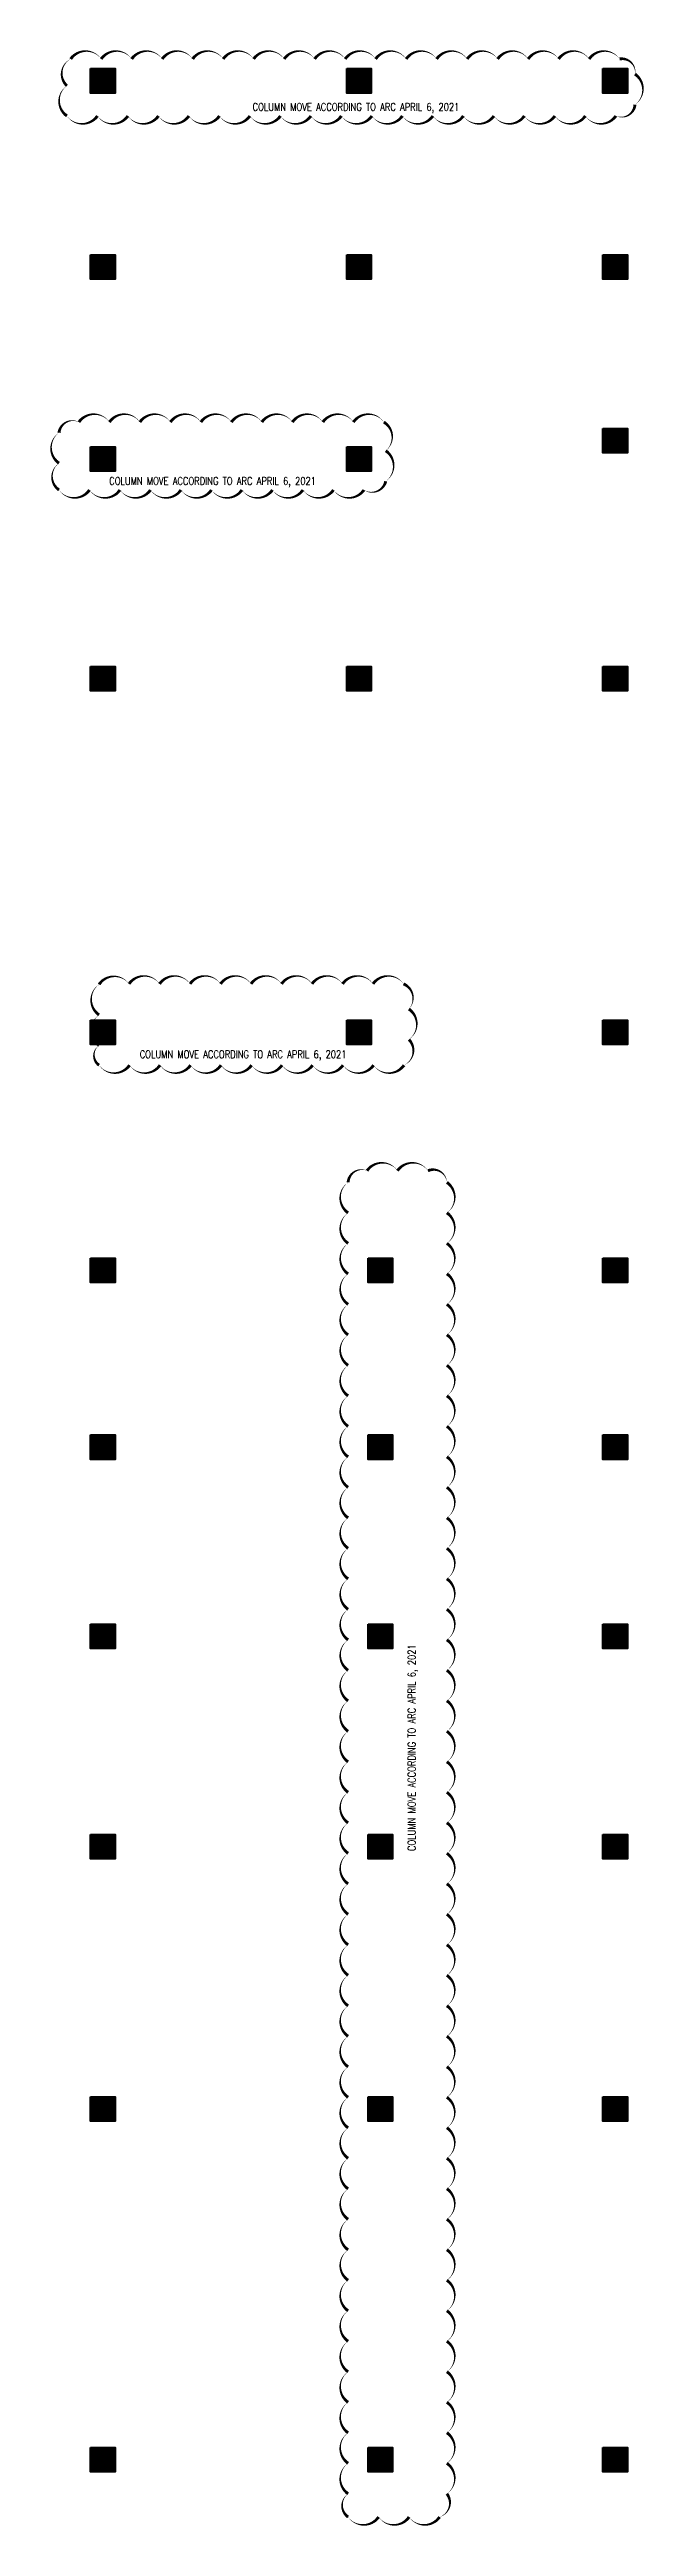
# Model space of a CAD drawing. Header units: millimetres. Extents: x -1592 to 219487, y -1099 to 92369.
# Drawn here: x 7452 to 26960, y 3210 to 84427 of the extents above; entities that cross this region are included whole.
import ezdxf

# ---------------------------------------------------------------- set-up
doc = ezdxf.new("R2010")
doc.units = ezdxf.units.MM
doc.layers.add('NDC_S-COLUMN', color=4, linetype='Continuous', lineweight=40)
doc.layers.add('NDC_S_HATCH COLUMN AND WALL', color=251, linetype='Continuous', lineweight=13)
doc.layers.add('NDC_S-REVC 210406', color=240, linetype='Continuous', lineweight=50, plot=False)
doc.styles.add('Ramp wall 4(B3-B1)$0$NDC_BAR 2', font='romans.shx', dxfattribs={"width": 0.8})

msp = doc.modelspace()

# ---------------------------------------------------------------- texts
at = {"layer": 'NDC_S-REVC 210406', "style": 'Ramp wall 4(B3-B1)$0$NDC_BAR 2', "width": 0.8}
for p in [(14110, 82421), (9409, 70156), (10409, 51356)]:
    msp.add_text('COLUMN MOVE ACCORDING TO ARC APRIL 6, 2021', height=250, dxfattribs=at).set_placement(p)
msp.add_text('COLUMN MOVE ACCORDING TO ARC APRIL 6, 2021', height=250, rotation=90, dxfattribs=at).set_placement((19453, 25355))

# ---------------------------------------------------------------- blocks, each defined once
blk = doc.blocks.new('cot')
at = {"layer": 'NDC_S_HATCH COLUMN AND WALL', "ltscale": 0.005}
h = blk.add_hatch(color=256, dxfattribs=at)
h.dxf.hatch_style = 1
h.paths.add_polyline_path([(-0.5, 0.5), (0.5, 0.5), (0.5, -0.5), (-0.5, -0.5)])
at = {"layer": 'NDC_S-COLUMN', "ltscale": 0.005}
blk.add_lwpolyline([(-0.5, 0.5), (0.5, 0.5), (0.5, -0.5), (-0.5, -0.5)], close=True, dxfattribs=at)

# ---------------------------------------------------------------- linework, layer by layer
at = {"layer": 'NDC_S-REVC 210406'}
for points in [[(8022, 82250, 0, 100, 0.520567), (9022, 82250, 0, 100, 0.520567), (10022, 82250, 0, 100, 0.520567), (11022, 82250, 0, 100, 0.520567), (12022, 82250, 0, 100, 0.520567), (13022, 82250, 0, 100, 0.520567), (14022, 82250, 0, 100, 0.520567), (15022, 82250, 0, 100, 0.520567), (16022, 82250, 0, 100, 0.520567), (17022, 82250, 0, 100, 0.520567), (18022, 82250, 0, 100, 0.520567), (19022, 82250, 0, 100, 0.520567), (20022, 82250, 0, 100, 0.520567), (21022, 82250, 0, 100, 0.520567), (22022, 82250, 0, 100, 0.520567), (23022, 82250, 0, 100, 0.520567), (24022, 82250, 0, 100, 0.520567), (25022, 82250, 0, 100, 0.520567), (26022, 82250, 0, 100, 0.520567), (26650, 82622, 0, 100, 0.520567), (26650, 83622, 0, 100, 0.520567), (26145, 84117, 0, 100, 0.520567), (25145, 84117, 0, 100, 0.520567), (24145, 84117, 0, 100, 0.520567), (23145, 84117, 0, 100, 0.520567), (22145, 84117, 0, 100, 0.520567), (21145, 84117, 0, 100, 0.520567), (20145, 84117, 0, 100, 0.520567), (19145, 84117, 0, 100, 0.520567), (18145, 84117, 0, 100, 0.520567), (17145, 84117, 0, 100, 0.520567), (16145, 84117, 0, 100, 0.520567), (15145, 84117, 0, 100, 0.520567), (14145, 84117, 0, 100, 0.520567), (13145, 84117, 0, 100, 0.520567), (12145, 84117, 0, 100, 0.520567), (11145, 84117, 0, 100, 0.520567), (10145, 84117, 0, 100, 0.520567), (9145, 84117, 0, 100, 0.520567), (8145, 84117, 0, 100, 0.520567), (8022, 83239, 0, 100, 0.520567)], [(7762, 69986, 0, 100, 0.520567), (8762, 69986, 0, 100, 0.520567), (9762, 69986, 0, 100, 0.520567), (10762, 69986, 0, 100, 0.520567), (11762, 69986, 0, 100, 0.520567), (12762, 69986, 0, 100, 0.520567), (13762, 69986, 0, 100, 0.520567), (14762, 69986, 0, 100, 0.520567), (15762, 69986, 0, 100, 0.520567), (16762, 69986, 0, 100, 0.520567), (17762, 69986, 0, 100, 0.520567), (18476, 70272, 0, 100, 0.520567), (18476, 71272, 0, 100, 0.520567), (18414, 72211, 0, 100, 0.520567), (17414, 72211, 0, 100, 0.520567), (16414, 72211, 0, 100, 0.520567), (15414, 72211, 0, 100, 0.520567), (14414, 72211, 0, 100, 0.520567), (13414, 72211, 0, 100, 0.520567), (12414, 72211, 0, 100, 0.520567), (11414, 72211, 0, 100, 0.520567), (10414, 72211, 0, 100, 0.520567), (9414, 72211, 0, 100, 0.520567), (8414, 72211, 0, 100, 0.520567), (7762, 71863, 0, 100, 0.520567), (7762, 70863, 0, 100, 0.520567)], [(9076, 51125, 0, 100, 0.520567), (10076, 51125, 0, 100, 0.520567), (11076, 51125, 0, 100, 0.520567), (12076, 51125, 0, 100, 0.520567), (13076, 51125, 0, 100, 0.520567), (14076, 51125, 0, 100, 0.520567), (15076, 51125, 0, 100, 0.520567), (16076, 51125, 0, 100, 0.520567), (17076, 51125, 0, 100, 0.520567), (18076, 51125, 0, 100, 0.520567), (19076, 51125, 0, 100, 0.520567), (19235, 51966, 0, 100, 0.520567), (19235, 52966, 0, 100, 0.520567), (19059, 53790, 0, 100, 0.520567), (18059, 53790, 0, 100, 0.520567), (17059, 53790, 0, 100, 0.520567), (16059, 53790, 0, 100, 0.520567), (15059, 53790, 0, 100, 0.520567), (14059, 53790, 0, 100, 0.520567), (13059, 53790, 0, 100, 0.520567), (12059, 53790, 0, 100, 0.520567), (11059, 53790, 0, 100, 0.520567), (10059, 53790, 0, 100, 0.520567), (9076, 53773, 0, 100, 0.520567), (9076, 52773, 0, 100, 0.520567), (9076, 51773, 0, 100, 0.520567)], [(17243, 3521, 0, 100, 0.520567), (18243, 3521, 0, 100, 0.520567), (19243, 3521, 0, 100, 0.520567), (20243, 3521, 0, 100, 0.520567), (20480, 4283, 0, 100, 0.520567), (20480, 5283, 0, 100, 0.520567), (20480, 6283, 0, 100, 0.520567), (20480, 7283, 0, 100, 0.520567), (20480, 8283, 0, 100, 0.520567), (20480, 9283, 0, 100, 0.520567), (20480, 10283, 0, 100, 0.520567), (20480, 11283, 0, 100, 0.520567), (20480, 12283, 0, 100, 0.520567), (20480, 13283, 0, 100, 0.520567), (20480, 14283, 0, 100, 0.520567), (20480, 15283, 0, 100, 0.520567), (20480, 16283, 0, 100, 0.520567), (20480, 17283, 0, 100, 0.520567), (20480, 18283, 0, 100, 0.520567), (20480, 19283, 0, 100, 0.520567), (20480, 20283, 0, 100, 0.520567), (20480, 21283, 0, 100, 0.520567), (20480, 22283, 0, 100, 0.520567), (20480, 23283, 0, 100, 0.520567), (20480, 24283, 0, 100, 0.520567), (20480, 25283, 0, 100, 0.520567), (20480, 26283, 0, 100, 0.520567), (20480, 27283, 0, 100, 0.520567), (20480, 28283, 0, 100, 0.520567), (20480, 29283, 0, 100, 0.520567), (20480, 30283, 0, 100, 0.520567), (20480, 31283, 0, 100, 0.520567), (20480, 32283, 0, 100, 0.520567), (20480, 33283, 0, 100, 0.520567), (20480, 34283, 0, 100, 0.520567), (20480, 35283, 0, 100, 0.520567), (20480, 36283, 0, 100, 0.520567), (20480, 37283, 0, 100, 0.520567), (20480, 38283, 0, 100, 0.520567), (20480, 39283, 0, 100, 0.520567), (20480, 40283, 0, 100, 0.520567), (20480, 41283, 0, 100, 0.520567), (20480, 42283, 0, 100, 0.520567), (20480, 43283, 0, 100, 0.520567), (20480, 44283, 0, 100, 0.520567), (20480, 45283, 0, 100, 0.520567), (20480, 46283, 0, 100, 0.520567), (20480, 47283, 0, 100, 0.520567), (19861, 47664, 0, 100, 0.520567), (18861, 47664, 0, 100, 0.520567), (17861, 47664, 0, 100, 0.520567), (17243, 47282, 0, 100, 0.520567), (17243, 46282, 0, 100, 0.520567), (17243, 45282, 0, 100, 0.520567), (17243, 44282, 0, 100, 0.520567), (17243, 43282, 0, 100, 0.520567), (17243, 42282, 0, 100, 0.520567), (17243, 41282, 0, 100, 0.520567), (17243, 40282, 0, 100, 0.520567), (17243, 39282, 0, 100, 0.520567), (17243, 38282, 0, 100, 0.520567), (17243, 37282, 0, 100, 0.520567), (17243, 36282, 0, 100, 0.520567), (17243, 35282, 0, 100, 0.520567), (17243, 34282, 0, 100, 0.520567), (17243, 33282, 0, 100, 0.520567), (17243, 32282, 0, 100, 0.520567), (17243, 31282, 0, 100, 0.520567), (17243, 30282, 0, 100, 0.520567), (17243, 29282, 0, 100, 0.520567), (17243, 28282, 0, 100, 0.520567), (17243, 27282, 0, 100, 0.520567), (17243, 26282, 0, 100, 0.520567), (17243, 25282, 0, 100, 0.520567), (17243, 24282, 0, 100, 0.520567), (17243, 23282, 0, 100, 0.520567), (17243, 22282, 0, 100, 0.520567), (17243, 21282, 0, 100, 0.520567), (17243, 20282, 0, 100, 0.520567), (17243, 19282, 0, 100, 0.520567), (17243, 18282, 0, 100, 0.520567), (17243, 17282, 0, 100, 0.520567), (17243, 16282, 0, 100, 0.520567), (17243, 15282, 0, 100, 0.520567), (17243, 14282, 0, 100, 0.520567), (17243, 13282, 0, 100, 0.520567), (17243, 12282, 0, 100, 0.520567), (17243, 11282, 0, 100, 0.520567), (17243, 10282, 0, 100, 0.520567), (17243, 9282, 0, 100, 0.520567), (17243, 8282, 0, 100, 0.520567), (17243, 7282, 0, 100, 0.520567), (17243, 6282, 0, 100, 0.520567), (17243, 5282, 0, 100, 0.520567), (17243, 4282, 0, 100, 0.520567)]]:
    msp.add_lwpolyline(points, format="xyseb", close=True, dxfattribs=at)

# ---------------------------------------------------------------- block references
at = {"layer": 'NDC_S_HATCH COLUMN AND WALL', "ltscale": 200, "xscale": 800, "yscale": 800}
for p in [(9200, 83400), (17600, 83400), (26000, 83400), (9200, 77300), (17600, 77300), (26000, 77300), (26000, 71600), (9200, 71000), (17600, 71000), (9200, 63800), (17600, 63800), (26000, 63800), (9200, 52200), (17600, 52200), (26000, 52200), (9200, 44400), (18300, 44400), (26000, 44400), (9200, 38600), (18300, 38600), (26000, 38600), (9200, 32400), (18300, 32400), (26000, 32400), (9200, 25500), (18300, 25500), (26000, 25500), (9200, 16900), (18300, 16900), (26000, 16900), (9200, 5400), (18300, 5400), (26000, 5400)]:
    msp.add_blockref('cot', p, dxfattribs=at)

msp.set_redraw_order([(e.dxf.handle, doc.entitydb.next_handle()) for e in msp.query("TEXT MTEXT ATTDEF DIMENSION ARC_DIMENSION")])  # texts and dimensions are drawn at this point

doc.saveas('drawing.dxf')
